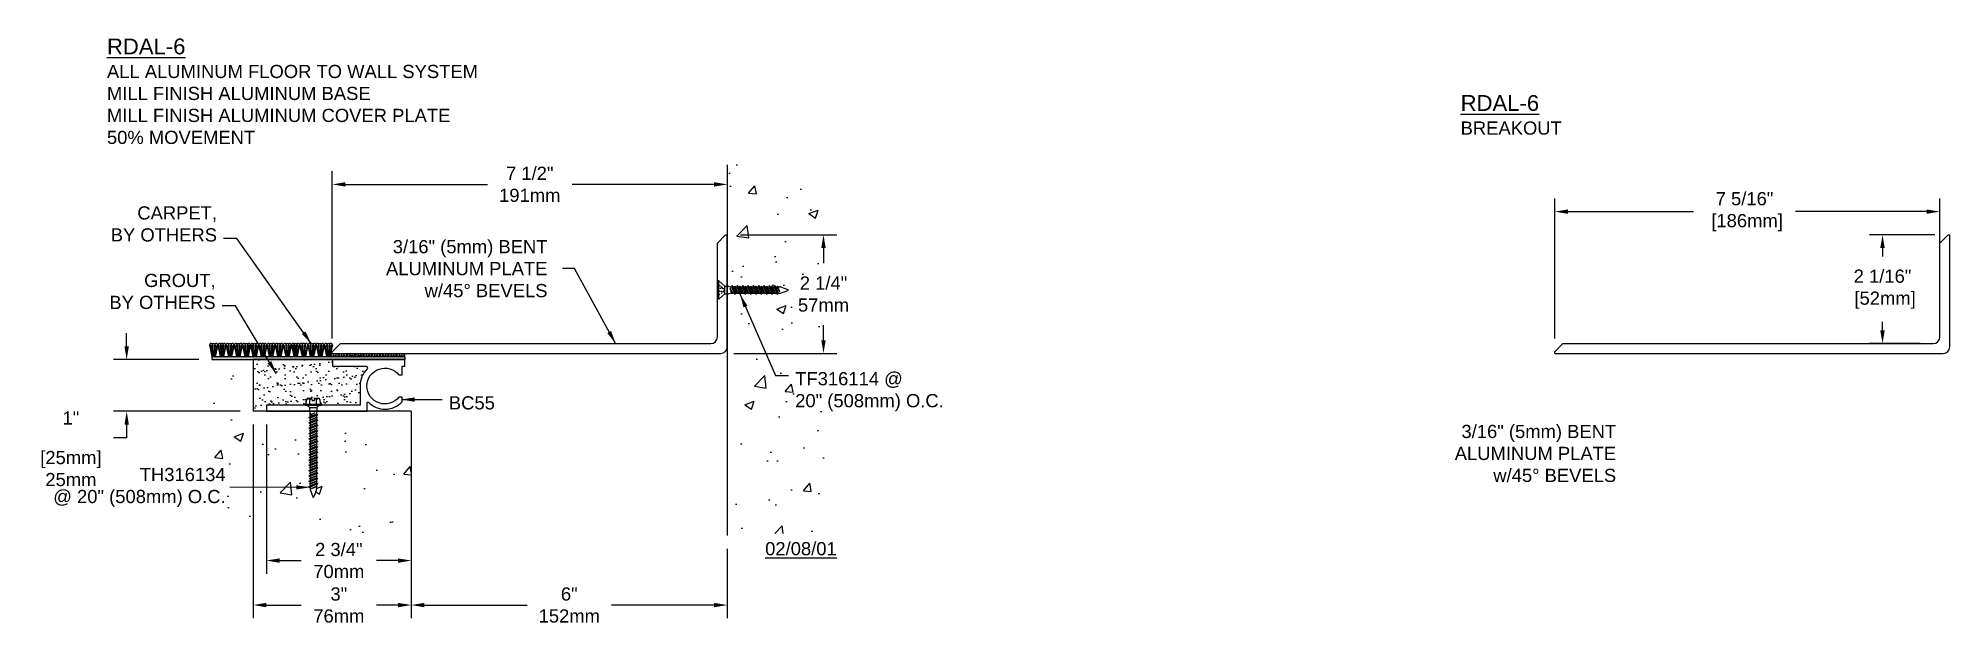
# Model space of a CAD drawing. Header units: inches. Extents: x -6.3 to 30, y 0.4 to 11.6.
import ezdxf

# ---------------------------------------------------------------- set-up
doc = ezdxf.new("R2010")
doc.units = ezdxf.units.IN
doc.header["$MEASUREMENT"] = 0
for name, color, linetype in [('Anchors', 4, 'Continuous'), ('Conditions', 1, 'Continuous'), ('Dimensions', 3, 'Continuous'), ('Metals', 7, 'Continuous'), ('Text', 2, 'Continuous')]:
    doc.layers.add(name, color=color, linetype=linetype)
doc.styles.add('ARIAL', font='arial.ttf')
doc.styles.get("Standard").update_dxf_attribs({"font": 'arial.ttf'})
doc.dimstyles.new('ARIAL', dxfattribs={"dimtxt": 0.25, "dimasz": 0.25, "dimexe": 0.25, "dimexo": 0.25, "dimgap": 0.25, "dimtad": 0, "dimtih": 1, "dimtoh": 1, "dimdec": 4, "dimzin": 0, "dimdsep": 46, "dimlunit": 4, "dimtxsty": 'ARIAL', "dimcen": 0.09, "dimadec": 0, "dimazin": 0, "dimtfac": 1, "dimtdec": 4, "dimtofl": 0, "dimtmove": 0, "dimatfit": 3, "dimfxl": 0, "dimfrac": 2, "dimtolj": 1, "dimtzin": 0, "dimarcsym": 0})
doc.dimstyles.get("Standard").update_dxf_attribs({"dimtxt": 0.125, "dimasz": 0.125, "dimexe": 0.125, "dimexo": 0.125, "dimgap": 0.125, "dimtad": 0, "dimtih": 1, "dimtoh": 1, "dimdec": 4, "dimzin": 0, "dimdsep": 46, "dimlunit": 4, "dimtxsty": 'ARIAL', "dimcen": 0.09, "dimadec": 0, "dimazin": 0, "dimtfac": 1, "dimtdec": 4, "dimtofl": 0, "dimtmove": 0, "dimatfit": 3, "dimfxl": 0, "dimfrac": 2, "dimtolj": 1, "dimtzin": 0, "dimarcsym": 0})

msp = doc.modelspace()

# ---------------------------------------------------------------- texts
at = {"layer": 'Text', "attachment_point": 1, "style": 'ARIAL'}
for s, insert, char_height, width in [('{\\LRDAL-6\\P\\H0.8333x;\\lALL ALUMINUM FLOOR TO WALL SYSTEM \\PMILL FINISH ALUMINUM BASE \\PMILL FINISH ALUMINUM COVER PLATE \\P50% MOVEMENT}', (-4.95, 11.55453), 0.3, 7.25), ('{\\LRDAL-6\\P\\H0.8333x;\\lBREAKOUT}', (20.75036, 10.4816), 0.3, 7.25), ('{\\L02/08/01}', (7.54601, 2.00412), 0.25, 4)]:
    msp.add_mtext(s, dxfattribs=dict(at, insert=insert, char_height=char_height, width=width))
at = {"layer": 'Text', "char_height": 0.25, "style": 'ARIAL'}
for s, insert, attachment_point in [('CARPET,\\PBY OTHERS', (-2.86034, 7.70181), 9), ('3/16" (5mm) BENT\\PALUMINUM PLATE \\Pw/45° BEVELS', (3.41364, 7.73229), 3), ('GROUT,\\PBY OTHERS', (-2.88691, 6.42122), 9), ('TF316114 @\\P20" (508mm) O.C.', (8.11622, 5.22809), 1), ('\\A1;BC55', (1.54173, 4.76962), 1), ('3/16" (5mm) BENT\\PALUMINUM PLATE \\Pw/45° BEVELS', (23.70351, 4.22742), 3), ('TH316134\\P@ 20" (508mm) O.C.', (-2.69694, 3.03914), 6)]:
    msp.add_mtext(s, dxfattribs=dict(at, insert=insert, attachment_point=attachment_point))

# ---------------------------------------------------------------- blocks, each defined once
blk = doc.blocks.new('Bc55')
blk.add_lwpolyline([(1.38, 0.855), (2.013, 0.855, -0.659567), (2.035, 0.804, 0.192706), (1.905, 0.48), (1.905, 0.12), (0.125, 0.12), (0.125, 0), (2.035, 0), (2.035, 0.162, -0.671875), (2.061, 0.172, 0.430668), (2.7, 0.183), (2.7, 0.27), (2.642, 0.27, -2.892356), (2.642, 0.69), (2.7, 0.69), (2.7, 0.855), (2.75, 0.855), (2.75, 0.98), (1.38, 0.98)], format="xyb", close=True)
blk = doc.blocks.new('TF-316114')
for p, q in [((-0.163, 0), (0.163, 0)), ((-0.104, -0.013), (-0.113, 0)), ((-0.176, -0.029), (-0.175, -0.01)), ((-0.176, -0.029), (0.176, -0.029)), ((-0.176, -0.029), (-0.07, -0.141)), ((-0.082, -0.047), (-0.091, -0.032)), ((-0.086, -0.33), (0.086, -0.28)), ((-0.086, -0.33), (-0.062, -0.317)), ((-0.086, -0.33), (-0.062, -0.343)), ((-0.074, -0.28), (0.032, -0.243)), ((-0.074, -0.28), (-0.062, -0.273)), ((-0.074, -0.28), (-0.062, -0.286)), ((-0.074, -0.381), (0.074, -0.33)), ((-0.07, -0.141), (0.07, -0.141)), ((-0.07, -0.141), (-0.07, -0.208)), ((-0.053, -0.09), (-0.069, -0.066)), ((-0.069, -0.218), (-0.063, -0.244)), ((-0.062, -0.273), (0.032, -0.243)), ((0.032, -0.243), (-0.062, -0.286)), ((-0.062, -0.253), (-0.062, -0.273)), ((0.062, -0.267), (-0.062, -0.317)), ((-0.062, -0.286), (-0.062, -0.317)), ((0.062, -0.293), (-0.062, -0.343)), ((-0.062, -0.375), (0.062, -0.324)), ((0.062, -0.337), (-0.062, -0.387)), ((-0.062, -0.343), (-0.062, -0.375)), ((-0.031, -0.125), (-0.044, -0.104)), ((-0.031, -0.005), (-0.031, 0)), ((-0.03, -0.026), (-0.03, -0.019)), ((-0.028, -0.051), (-0.029, -0.032)), ((-0.026, -0.091), (-0.028, -0.065)), ((-0.024, -0.126), (-0.025, -0.11)), ((-0.024, -0.135), (-0.011, -0.135)), ((-0.002, -0.135), (0.018, -0.135)), ((0.037, -0.115), (0.024, -0.135)), ((0.024, -0.135), (0.025, -0.125)), ((0.025, -0.11), (0.026, -0.09)), ((0.027, -0.07), (0.029, -0.048)), ((0.03, -0.026), (0.031, -0.008)), ((0.066, -0.071), (0.049, -0.098)), ((0.062, -0.253), (0.062, -0.267)), ((0.086, -0.28), (0.062, -0.267)), ((0.086, -0.28), (0.062, -0.293)), ((0.062, -0.293), (0.062, -0.324)), ((0.074, -0.33), (0.062, -0.324)), ((0.074, -0.33), (0.062, -0.337)), ((0.062, -0.337), (0.062, -0.368)), ((0.069, -0.218), (0.063, -0.244)), ((0.07, -0.141), (0.176, -0.029)), ((0.07, -0.141), (0.07, -0.208)), ((0.09, -0.035), (0.075, -0.058)), ((0.11, -0.005), (0.098, -0.022)), ((0.176, -0.029), (0.175, -0.01)), ((-0.086, -0.432), (0.086, -0.381)), ((-0.086, -0.432), (-0.062, -0.419)), ((-0.086, -0.432), (-0.062, -0.445)), ((-0.086, -0.534), (0.086, -0.483)), ((-0.086, -0.534), (-0.062, -0.521)), ((-0.086, -0.534), (-0.062, -0.546)), ((-0.086, -0.635), (0.086, -0.584)), ((-0.086, -0.635), (-0.062, -0.622)), ((-0.086, -0.635), (-0.062, -0.648)), ((-0.086, -0.737), (0.086, -0.686)), ((-0.086, -0.737), (-0.062, -0.724)), ((-0.074, -0.381), (-0.062, -0.375)), ((-0.074, -0.381), (-0.062, -0.387)), ((-0.074, -0.483), (0.074, -0.432)), ((-0.074, -0.483), (-0.062, -0.477)), ((-0.074, -0.483), (-0.062, -0.489)), ((-0.074, -0.584), (0.074, -0.534)), ((-0.074, -0.584), (-0.062, -0.578)), ((-0.074, -0.584), (-0.062, -0.59)), ((-0.074, -0.686), (0.074, -0.635)), ((-0.074, -0.686), (-0.062, -0.68)), ((-0.074, -0.686), (-0.062, -0.692)), ((0.062, -0.368), (-0.062, -0.419)), ((-0.062, -0.387), (-0.062, -0.419)), ((0.062, -0.394), (-0.062, -0.445)), ((-0.062, -0.477), (0.062, -0.426)), ((0.062, -0.438), (-0.062, -0.489)), ((-0.062, -0.445), (-0.062, -0.477)), ((0.062, -0.47), (-0.062, -0.521)), ((-0.062, -0.489), (-0.062, -0.521)), ((0.062, -0.496), (-0.062, -0.546)), ((-0.062, -0.578), (0.062, -0.527)), ((0.062, -0.54), (-0.062, -0.59)), ((-0.062, -0.546), (-0.062, -0.578)), ((0.062, -0.571), (-0.062, -0.622)), ((-0.062, -0.59), (-0.062, -0.622)), ((0.062, -0.597), (-0.062, -0.648)), ((-0.062, -0.68), (0.062, -0.629)), ((0.062, -0.641), (-0.062, -0.692)), ((-0.062, -0.648), (-0.062, -0.68)), ((0.062, -0.673), (-0.062, -0.724)), ((-0.062, -0.692), (-0.062, -0.724)), ((0.062, -0.699), (-0.062, -0.75)), ((0.086, -0.381), (0.062, -0.368)), ((0.086, -0.381), (0.062, -0.394)), ((0.062, -0.394), (0.062, -0.426)), ((0.074, -0.432), (0.062, -0.426)), ((0.074, -0.432), (0.062, -0.438)), ((0.062, -0.438), (0.062, -0.47)), ((0.086, -0.483), (0.062, -0.47)), ((0.086, -0.483), (0.062, -0.496)), ((0.062, -0.496), (0.062, -0.527)), ((0.074, -0.534), (0.062, -0.527)), ((0.074, -0.534), (0.062, -0.54)), ((0.062, -0.54), (0.062, -0.571)), ((0.086, -0.584), (0.062, -0.571)), ((0.086, -0.584), (0.062, -0.597)), ((0.062, -0.597), (0.062, -0.629)), ((0.074, -0.635), (0.062, -0.629)), ((0.074, -0.635), (0.062, -0.641)), ((0.062, -0.641), (0.062, -0.673)), ((0.086, -0.686), (0.062, -0.673)), ((0.086, -0.686), (0.062, -0.699)), ((0.062, -0.699), (0.062, -0.73)), ((-0.086, -0.737), (-0.062, -0.75)), ((-0.086, -0.838), (0.086, -0.787)), ((-0.086, -0.838), (-0.062, -0.825)), ((-0.086, -0.838), (-0.062, -0.851)), ((-0.086, -0.94), (0.086, -0.889)), ((-0.086, -0.94), (-0.062, -0.927)), ((-0.086, -0.94), (-0.062, -0.953)), ((-0.086, -1.041), (0.086, -0.991)), ((-0.086, -1.041), (-0.062, -1.028)), ((-0.086, -1.041), (-0.062, -1.054)), ((-0.074, -0.787), (0.074, -0.737)), ((-0.074, -0.787), (-0.062, -0.781)), ((-0.074, -0.787), (-0.062, -0.794)), ((-0.074, -0.889), (0.074, -0.838)), ((-0.074, -0.889), (-0.062, -0.883)), ((-0.074, -0.889), (-0.062, -0.895)), ((-0.074, -0.991), (0.074, -0.94)), ((-0.074, -0.991), (-0.062, -0.984)), ((-0.074, -0.991), (-0.062, -0.997)), ((-0.074, -1.092), (0.074, -1.041)), ((-0.074, -1.092), (-0.062, -1.086)), ((-0.062, -0.781), (0.062, -0.73)), ((0.062, -0.743), (-0.062, -0.794)), ((-0.062, -0.75), (-0.062, -0.781)), ((0.062, -0.774), (-0.062, -0.825)), ((-0.062, -0.794), (-0.062, -0.825)), ((0.062, -0.8), (-0.062, -0.851)), ((-0.062, -0.883), (0.062, -0.832)), ((0.062, -0.844), (-0.062, -0.895)), ((-0.062, -0.851), (-0.062, -0.883)), ((0.062, -0.876), (-0.062, -0.927)), ((-0.062, -0.895), (-0.062, -0.927)), ((0.062, -0.902), (-0.062, -0.953)), ((-0.062, -0.984), (0.062, -0.934)), ((0.062, -0.946), (-0.062, -0.997)), ((-0.062, -0.953), (-0.062, -0.984)), ((0.062, -0.978), (-0.062, -1.028)), ((-0.062, -0.997), (-0.062, -1.028)), ((0.062, -1.003), (-0.062, -1.054)), ((-0.062, -1.086), (0.062, -1.035)), ((0.062, -1.047), (-0.062, -1.098)), ((-0.062, -1.054), (-0.062, -1.086)), ((0.062, -1.079), (-0.062, -1.13)), ((0.074, -0.737), (0.062, -0.73)), ((0.074, -0.737), (0.062, -0.743)), ((0.062, -0.743), (0.062, -0.774)), ((0.086, -0.787), (0.062, -0.774)), ((0.086, -0.787), (0.062, -0.8)), ((0.062, -0.8), (0.062, -0.832)), ((0.074, -0.838), (0.062, -0.832)), ((0.074, -0.838), (0.062, -0.844)), ((0.062, -0.844), (0.062, -0.876)), ((0.086, -0.889), (0.062, -0.876)), ((0.086, -0.889), (0.062, -0.902)), ((0.062, -0.902), (0.062, -0.934)), ((0.074, -0.94), (0.062, -0.934)), ((0.074, -0.94), (0.062, -0.946)), ((0.062, -0.946), (0.062, -0.978)), ((0.086, -0.991), (0.062, -0.978)), ((0.086, -0.991), (0.062, -1.003)), ((0.062, -1.003), (0.062, -1.035)), ((0.074, -1.041), (0.062, -1.035)), ((0.074, -1.041), (0.062, -1.047)), ((0.062, -1.047), (0.062, -1.079)), ((0.086, -1.092), (0.062, -1.079)), ((-0.086, -1.143), (0.086, -1.092)), ((-0.086, -1.143), (-0.062, -1.13)), ((-0.086, -1.143), (-0.062, -1.156)), ((-0.074, -1.092), (-0.062, -1.098)), ((-0.062, -1.098), (-0.062, -1.13)), ((0.062, -1.105), (-0.062, -1.156)), ((-0.062, -1.156), (-0.062, -1.182)), ((-0.06, -1.197), (-0.01, -1.34)), ((-0.034, -1.18), (0.062, -1.137)), ((-0.034, -1.18), (0.074, -1.143)), ((0.062, -1.149), (-0.034, -1.18)), ((0.06, -1.197), (0.01, -1.34)), ((0.086, -1.092), (0.062, -1.105)), ((0.062, -1.105), (0.062, -1.137)), ((0.074, -1.143), (0.062, -1.137)), ((0.074, -1.143), (0.062, -1.149)), ((0.062, -1.149), (0.062, -1.182))]:
    blk.add_line(p, q)
for centre, radius, start, end in [((-0.163, -0.011), 0.0112, 90, 175), ((-0.023, -0.208), 0.0465, 180, 191.9357), ((-0.109, -0.253), 0.0465, 0, 11.9357), ((0.109, -0.253), 0.0465, 168.0643, 180), ((0.023, -0.208), 0.0465, 348.0643, 0), ((0.163, -0.011), 0.0112, 5, 90), ((-0.016, -1.182), 0.0465, 180, 199.3058), ((0, -1.335), 0.0106, 204.1001, 335.8999), ((0.016, -1.182), 0.0465, 340.6942, 0)]:
    blk.add_arc(centre, radius, start, end)
blk = doc.blocks.new('TF316114')
blk.add_blockref('TF-316114', (0, 0))
blk = doc.blocks.new('*D4')
at = {"layer": 'Defpoints', "color": 0}
for p in [(6.827, 9.157), (-0.673, 8.788), (-0.673, 5.613)]:
    blk.add_point(p, dxfattribs=at)
at = {"layer": 'Dimensions', "color": 0, "lineweight": -2}
for p, q in [((-0.673, 5.863), (-0.673, 9.038)), ((-0.423, 8.788), (2.275, 8.788)), ((6.577, 8.788), (3.879, 8.788)), ((6.827, 8.907), (6.827, 8.538))]:
    blk.add_line(p, q, dxfattribs=at)
at = {"layer": 'Dimensions', "color": 0}
for points in [[(-0.423, 8.829), (-0.423, 8.746), (-0.673, 8.788)], [(6.577, 8.829), (6.577, 8.746), (6.827, 8.788)]]:
    blk.add_solid(points, dxfattribs=at)
at = {"layer": 'Dimensions', "color": 0, "insert": (3.077, 8.788), "char_height": 0.25, "attachment_point": 5, "style": 'ARIAL'}
blk.add_mtext('\\A1;7 1/2"\\P191mm', dxfattribs=at)
blk = doc.blocks.new('TH-316134')
for p, q in [((-0.157, 0.019), (0.157, 0.019)), ((-0.157, 0), (-0.157, 0.019)), ((-0.157, 0), (0.157, 0)), ((-0.135, 0.029), (-0.129, 0.1)), ((-0.115, 0), (-0.07, -0.045)), ((-0.097, 0.127), (-0.027, 0.127)), ((-0.065, 0.019), (-0.065, 0.1)), ((-0.023, 0.083), (-0.027, 0.127)), ((-0.023, 0.083), (0.023, 0.083)), ((0.023, 0.083), (0.027, 0.127)), ((0.027, 0.127), (0.097, 0.127)), ((0.064, 0.019), (0.064, 0.1)), ((0.115, 0), (0.07, -0.045)), ((0.135, 0.029), (0.129, 0.1)), ((0.157, 0.019), (0.157, 0)), ((-0.086, -0.234), (0.086, -0.184)), ((-0.086, -0.234), (-0.062, -0.221)), ((-0.086, -0.234), (-0.062, -0.247)), ((-0.086, -0.336), (0.086, -0.285)), ((-0.086, -0.336), (-0.062, -0.323)), ((-0.086, -0.336), (-0.062, -0.349)), ((-0.074, -0.184), (0.032, -0.147)), ((-0.074, -0.184), (-0.062, -0.177)), ((-0.074, -0.184), (-0.062, -0.19)), ((-0.074, -0.285), (0.074, -0.234)), ((-0.074, -0.285), (-0.062, -0.279)), ((-0.074, -0.285), (-0.062, -0.291)), ((-0.074, -0.387), (0.074, -0.336)), ((-0.07, -0.045), (0.07, -0.045)), ((-0.07, -0.045), (-0.07, -0.112)), ((-0.069, -0.122), (-0.063, -0.148)), ((0.032, -0.147), (-0.062, -0.19)), ((-0.062, -0.177), (0.032, -0.147)), ((-0.062, -0.157), (-0.062, -0.177)), ((0.062, -0.171), (-0.062, -0.221)), ((-0.062, -0.19), (-0.062, -0.221)), ((0.062, -0.197), (-0.062, -0.247)), ((-0.062, -0.279), (0.062, -0.228)), ((0.062, -0.241), (-0.062, -0.291)), ((-0.062, -0.247), (-0.062, -0.279)), ((0.062, -0.272), (-0.062, -0.323)), ((-0.062, -0.291), (-0.062, -0.323)), ((0.062, -0.298), (-0.062, -0.349)), ((-0.062, -0.381), (0.062, -0.33)), ((0.062, -0.342), (-0.062, -0.393)), ((-0.062, -0.349), (-0.062, -0.381)), ((0.062, -0.157), (0.062, -0.171)), ((0.086, -0.184), (0.062, -0.171)), ((0.086, -0.184), (0.062, -0.197)), ((0.062, -0.197), (0.062, -0.228)), ((0.074, -0.234), (0.062, -0.228)), ((0.074, -0.234), (0.062, -0.241)), ((0.062, -0.241), (0.062, -0.272)), ((0.086, -0.285), (0.062, -0.272)), ((0.086, -0.285), (0.062, -0.298)), ((0.062, -0.298), (0.062, -0.33)), ((0.074, -0.336), (0.062, -0.33)), ((0.074, -0.336), (0.062, -0.342)), ((0.062, -0.342), (0.062, -0.374)), ((0.069, -0.122), (0.063, -0.148)), ((0.07, -0.045), (0.07, -0.112)), ((-0.086, -0.437), (0.086, -0.387)), ((-0.086, -0.437), (-0.062, -0.425)), ((-0.086, -0.437), (-0.062, -0.45)), ((-0.086, -0.539), (0.086, -0.488)), ((-0.086, -0.539), (-0.062, -0.526)), ((-0.086, -0.539), (-0.062, -0.552)), ((-0.086, -0.641), (0.086, -0.59)), ((-0.086, -0.641), (-0.062, -0.628)), ((-0.086, -0.641), (-0.062, -0.654)), ((-0.086, -0.742), (0.086, -0.691)), ((-0.074, -0.387), (-0.062, -0.381)), ((-0.074, -0.387), (-0.062, -0.393)), ((-0.074, -0.488), (0.074, -0.437)), ((-0.074, -0.488), (-0.062, -0.482)), ((-0.074, -0.488), (-0.062, -0.494)), ((-0.074, -0.59), (0.074, -0.539)), ((-0.074, -0.59), (-0.062, -0.584)), ((-0.074, -0.59), (-0.062, -0.596)), ((-0.074, -0.691), (0.074, -0.641)), ((-0.074, -0.691), (-0.062, -0.685)), ((-0.074, -0.691), (-0.062, -0.698)), ((0.062, -0.374), (-0.062, -0.425)), ((-0.062, -0.393), (-0.062, -0.425)), ((0.062, -0.4), (-0.062, -0.45)), ((-0.062, -0.482), (0.062, -0.431)), ((0.062, -0.444), (-0.062, -0.494)), ((-0.062, -0.45), (-0.062, -0.482)), ((0.062, -0.475), (-0.062, -0.526)), ((-0.062, -0.494), (-0.062, -0.526)), ((0.062, -0.501), (-0.062, -0.552)), ((-0.062, -0.584), (0.062, -0.533)), ((0.062, -0.545), (-0.062, -0.596)), ((-0.062, -0.552), (-0.062, -0.584)), ((0.062, -0.577), (-0.062, -0.628)), ((-0.062, -0.596), (-0.062, -0.628)), ((0.062, -0.603), (-0.062, -0.654)), ((-0.062, -0.685), (0.062, -0.634)), ((0.062, -0.647), (-0.062, -0.698)), ((-0.062, -0.654), (-0.062, -0.685)), ((0.062, -0.678), (-0.062, -0.729)), ((-0.062, -0.698), (-0.062, -0.729)), ((0.062, -0.704), (-0.062, -0.755)), ((0.086, -0.387), (0.062, -0.374)), ((0.086, -0.387), (0.062, -0.4)), ((0.062, -0.4), (0.062, -0.431)), ((0.074, -0.437), (0.062, -0.431)), ((0.074, -0.437), (0.062, -0.444)), ((0.062, -0.444), (0.062, -0.475)), ((0.086, -0.488), (0.062, -0.475)), ((0.086, -0.488), (0.062, -0.501)), ((0.062, -0.501), (0.062, -0.533)), ((0.074, -0.539), (0.062, -0.533)), ((0.074, -0.539), (0.062, -0.545)), ((0.062, -0.545), (0.062, -0.577)), ((0.086, -0.59), (0.062, -0.577)), ((0.086, -0.59), (0.062, -0.603)), ((0.062, -0.603), (0.062, -0.634)), ((0.074, -0.641), (0.062, -0.634)), ((0.074, -0.641), (0.062, -0.647)), ((0.062, -0.647), (0.062, -0.678)), ((0.086, -0.691), (0.062, -0.678)), ((0.086, -0.691), (0.062, -0.704)), ((0.062, -0.704), (0.062, -0.736)), ((-0.086, -0.742), (-0.062, -0.729)), ((-0.086, -0.742), (-0.062, -0.755)), ((-0.086, -0.844), (0.086, -0.793)), ((-0.086, -0.844), (-0.062, -0.831)), ((-0.086, -0.844), (-0.062, -0.857)), ((-0.086, -0.945), (0.086, -0.895)), ((-0.086, -0.945), (-0.062, -0.932)), ((-0.086, -0.945), (-0.062, -0.958)), ((-0.086, -1.047), (0.086, -0.996)), ((-0.086, -1.047), (-0.062, -1.034)), ((-0.086, -1.047), (-0.062, -1.06)), ((-0.074, -0.793), (0.074, -0.742)), ((-0.074, -0.793), (-0.062, -0.787)), ((-0.074, -0.793), (-0.062, -0.799)), ((-0.074, -0.895), (0.074, -0.844)), ((-0.074, -0.895), (-0.062, -0.888)), ((-0.074, -0.895), (-0.062, -0.901)), ((-0.074, -0.996), (0.074, -0.945)), ((-0.074, -0.996), (-0.062, -0.99)), ((-0.074, -0.996), (-0.062, -1.002)), ((-0.074, -1.09), (0.074, -1.039)), ((-0.074, -1.09), (-0.062, -1.084)), ((-0.062, -0.787), (0.062, -0.736)), ((0.062, -0.748), (-0.062, -0.799)), ((-0.062, -0.755), (-0.062, -0.787)), ((0.062, -0.78), (-0.062, -0.831)), ((-0.062, -0.799), (-0.062, -0.831)), ((0.062, -0.806), (-0.062, -0.857)), ((-0.062, -0.888), (0.062, -0.838)), ((0.062, -0.85), (-0.062, -0.901)), ((-0.062, -0.857), (-0.062, -0.888)), ((0.062, -0.882), (-0.062, -0.932)), ((-0.062, -0.901), (-0.062, -0.932)), ((0.062, -0.907), (-0.062, -0.958)), ((-0.062, -0.99), (0.062, -0.939)), ((0.062, -0.951), (-0.062, -1.002)), ((-0.062, -0.958), (-0.062, -0.99)), ((0.062, -0.983), (-0.062, -1.034)), ((-0.062, -1.002), (-0.062, -1.034)), ((0.062, -1.009), (-0.062, -1.06)), ((-0.062, -1.084), (0.062, -1.033)), ((0.062, -1.045), (-0.062, -1.096)), ((-0.062, -1.052), (-0.062, -1.084)), ((0.062, -1.077), (-0.062, -1.128)), ((0.074, -0.742), (0.062, -0.736)), ((0.074, -0.742), (0.062, -0.748)), ((0.062, -0.748), (0.062, -0.78)), ((0.086, -0.793), (0.062, -0.78)), ((0.086, -0.793), (0.062, -0.806)), ((0.062, -0.806), (0.062, -0.838)), ((0.074, -0.844), (0.062, -0.838)), ((0.074, -0.844), (0.062, -0.85)), ((0.062, -0.85), (0.062, -0.882)), ((0.086, -0.895), (0.062, -0.882)), ((0.086, -0.895), (0.062, -0.907)), ((0.062, -0.907), (0.062, -0.939)), ((0.074, -0.945), (0.062, -0.939)), ((0.074, -0.945), (0.062, -0.951)), ((0.062, -0.951), (0.062, -0.983)), ((0.086, -0.996), (0.062, -0.983)), ((0.086, -0.996), (0.062, -1.009)), ((0.062, -1.001), (0.062, -1.033)), ((0.074, -1.039), (0.062, -1.033)), ((0.074, -1.039), (0.062, -1.045)), ((0.062, -1.045), (0.062, -1.077)), ((0.086, -1.09), (0.062, -1.077)), ((-0.086, -1.141), (0.086, -1.09)), ((-0.086, -1.141), (-0.062, -1.128)), ((-0.086, -1.141), (-0.062, -1.154)), ((-0.086, -1.242), (0.086, -1.191)), ((-0.086, -1.242), (-0.062, -1.229)), ((-0.086, -1.242), (-0.062, -1.255)), ((-0.086, -1.344), (0.086, -1.293)), ((-0.086, -1.344), (-0.062, -1.331)), ((-0.086, -1.344), (-0.062, -1.357)), ((-0.086, -1.445), (0.086, -1.395)), ((-0.086, -1.445), (-0.062, -1.432)), ((-0.086, -1.445), (-0.062, -1.458)), ((-0.074, -1.09), (-0.062, -1.096)), ((-0.074, -1.191), (0.074, -1.141)), ((-0.074, -1.191), (-0.062, -1.185)), ((-0.074, -1.191), (-0.062, -1.198)), ((-0.074, -1.293), (0.074, -1.242)), ((-0.074, -1.293), (-0.062, -1.287)), ((-0.074, -1.293), (-0.062, -1.299)), ((-0.074, -1.395), (0.074, -1.344)), ((-0.074, -1.395), (-0.062, -1.388)), ((-0.074, -1.395), (-0.062, -1.401)), ((-0.074, -1.496), (0.074, -1.445)), ((-0.062, -1.096), (-0.062, -1.128)), ((0.062, -1.103), (-0.062, -1.154)), ((-0.062, -1.185), (0.062, -1.134)), ((0.062, -1.147), (-0.062, -1.198)), ((-0.062, -1.154), (-0.062, -1.185)), ((0.062, -1.178), (-0.062, -1.229)), ((-0.062, -1.198), (-0.062, -1.229)), ((0.062, -1.204), (-0.062, -1.255)), ((-0.062, -1.287), (0.062, -1.236)), ((0.062, -1.248), (-0.062, -1.299)), ((-0.062, -1.255), (-0.062, -1.287)), ((0.062, -1.28), (-0.062, -1.331)), ((-0.062, -1.299), (-0.062, -1.331)), ((0.062, -1.306), (-0.062, -1.357)), ((-0.062, -1.388), (0.062, -1.338)), ((0.062, -1.35), (-0.062, -1.401)), ((-0.062, -1.357), (-0.062, -1.388)), ((0.062, -1.382), (-0.062, -1.432)), ((-0.062, -1.401), (-0.062, -1.432)), ((0.062, -1.407), (-0.062, -1.458)), ((-0.062, -1.49), (0.062, -1.439)), ((0.062, -1.451), (-0.062, -1.502)), ((0.086, -1.09), (0.062, -1.103)), ((0.062, -1.103), (0.062, -1.134)), ((0.074, -1.141), (0.062, -1.134)), ((0.074, -1.141), (0.062, -1.147)), ((0.062, -1.147), (0.062, -1.178)), ((0.086, -1.191), (0.062, -1.178)), ((0.086, -1.191), (0.062, -1.204)), ((0.062, -1.204), (0.062, -1.236)), ((0.074, -1.242), (0.062, -1.236)), ((0.074, -1.242), (0.062, -1.248)), ((0.062, -1.248), (0.062, -1.28)), ((0.086, -1.293), (0.062, -1.28)), ((0.086, -1.293), (0.062, -1.306)), ((0.062, -1.306), (0.062, -1.338)), ((0.074, -1.344), (0.062, -1.338)), ((0.074, -1.344), (0.062, -1.35)), ((0.062, -1.35), (0.062, -1.382)), ((0.086, -1.395), (0.062, -1.382)), ((0.086, -1.395), (0.062, -1.407)), ((0.062, -1.407), (0.062, -1.439)), ((0.074, -1.445), (0.062, -1.439)), ((0.074, -1.445), (0.062, -1.451)), ((0.062, -1.451), (0.062, -1.483)), ((-0.086, -1.547), (0.086, -1.496)), ((-0.086, -1.547), (-0.062, -1.534)), ((-0.086, -1.547), (-0.062, -1.56)), ((-0.074, -1.496), (-0.062, -1.49)), ((-0.074, -1.496), (-0.062, -1.502)), ((-0.062, -1.458), (-0.062, -1.49)), ((0.062, -1.483), (-0.062, -1.534)), ((-0.062, -1.502), (-0.062, -1.534)), ((0.062, -1.509), (-0.062, -1.56)), ((-0.062, -1.56), (-0.062, -1.586)), ((-0.06, -1.601), (-0.01, -1.744)), ((-0.034, -1.584), (0.062, -1.541)), ((-0.034, -1.584), (0.074, -1.547)), ((0.062, -1.553), (-0.034, -1.584)), ((0.06, -1.601), (0.01, -1.744)), ((0.086, -1.496), (0.062, -1.483)), ((0.086, -1.496), (0.062, -1.509)), ((0.062, -1.509), (0.062, -1.541)), ((0.074, -1.547), (0.062, -1.541)), ((0.074, -1.547), (0.062, -1.553)), ((0.062, -1.553), (0.062, -1.586))]:
    blk.add_line(p, q)
for centre, radius, start, end in [((-0.146, 0.03), 0.0112, 270, 355), ((-0.097, 0.095), 0.0327, 9.285, 170.715), ((0, 0.038), 0.0896, 107.4215, 136.0407), ((0, 0.038), 0.0896, 43.9593, 72.5785), ((0.097, 0.095), 0.0327, 9.285, 170.715), ((0.146, 0.03), 0.0112, 185, 270), ((-0.023, -0.112), 0.0465, 180, 191.9357), ((-0.109, -0.157), 0.0465, 0, 11.9357), ((0.109, -0.157), 0.0465, 168.0643, 180), ((0.023, -0.112), 0.0465, 348.0643, 0), ((-0.016, -1.586), 0.0465, 180, 199.3058), ((0, -1.739), 0.0106, 204.1001, 335.8999), ((0.016, -1.586), 0.0465, 340.6942, 0)]:
    blk.add_arc(centre, radius, start, end)
blk = doc.blocks.new('TH316134')
blk.add_blockref('TH-316134', (0, 0))
blk = doc.blocks.new('*D7')
at = {"layer": 'Defpoints', "color": 0}
for p in [(-1.923, 4.484), (0.827, 3.305), (-1.923, 1.654)]:
    blk.add_point(p, dxfattribs=at)
at = {"layer": 'Dimensions', "color": 0, "lineweight": -2}
for p, q in [((-1.923, 4.234), (-1.923, 1.404)), ((0.827, 3.055), (0.827, 1.404)), ((-1.673, 1.654), (-1.264, 1.654)), ((0.577, 1.654), (0.168, 1.654))]:
    blk.add_line(p, q, dxfattribs=at)
at = {"layer": 'Dimensions', "color": 0}
for points in [[(-1.673, 1.695), (-1.673, 1.612), (-1.923, 1.654)], [(0.577, 1.695), (0.577, 1.612), (0.827, 1.654)]]:
    blk.add_solid(points, dxfattribs=at)
at = {"layer": 'Dimensions', "color": 0, "insert": (-0.548, 1.654), "char_height": 0.25, "attachment_point": 5, "style": 'ARIAL'}
blk.add_mtext('\\A1;2 3/4"\\P70mm', dxfattribs=at)
blk = doc.blocks.new('*D8')
at = {"layer": 'Defpoints', "color": 0}
for p in [(0.827, 2.126), (6.827, 2.126), (6.827, 0.81)]:
    blk.add_point(p, dxfattribs=at)
at = {"layer": 'Dimensions', "color": 0, "lineweight": -2}
for p, q in [((0.827, 1.876), (0.827, 0.56)), ((6.827, 1.876), (6.827, 0.56)), ((1.077, 0.81), (3.025, 0.81)), ((6.577, 0.81), (4.629, 0.81))]:
    blk.add_line(p, q, dxfattribs=at)
at = {"layer": 'Dimensions', "color": 0}
for points in [[(1.077, 0.851), (1.077, 0.768), (0.827, 0.81)], [(6.577, 0.851), (6.577, 0.768), (6.827, 0.81)]]:
    blk.add_solid(points, dxfattribs=at)
at = {"layer": 'Dimensions', "color": 0, "insert": (3.827, 0.81), "char_height": 0.25, "attachment_point": 5, "style": 'ARIAL'}
blk.add_mtext('\\A1;6"\\P152mm', dxfattribs=at)
blk = doc.blocks.new('*D9')
at = {"layer": 'Defpoints', "color": 0}
for p in [(-2.173, 4.484), (0.827, 2.126), (-2.173, 0.81)]:
    blk.add_point(p, dxfattribs=at)
at = {"layer": 'Dimensions', "color": 0, "lineweight": -2}
for p, q in [((-2.173, 4.234), (-2.173, 0.56)), ((0.827, 1.876), (0.827, 0.56)), ((-1.923, 0.81), (-1.264, 0.81)), ((0.577, 0.81), (0.168, 0.81))]:
    blk.add_line(p, q, dxfattribs=at)
at = {"layer": 'Dimensions', "color": 0}
for points in [[(-1.923, 0.851), (-1.923, 0.768), (-2.173, 0.81)], [(0.577, 0.851), (0.577, 0.768), (0.827, 0.81)]]:
    blk.add_solid(points, dxfattribs=at)
at = {"layer": 'Dimensions', "color": 0, "insert": (-0.548, 0.81), "char_height": 0.25, "attachment_point": 5, "style": 'ARIAL'}
blk.add_mtext('\\A1;3"\\P76mm', dxfattribs=at)
blk = doc.blocks.new('*D10')
at = {"layer": 'Defpoints', "color": 0}
for p in [(6.827, 7.832), (6.702, 5.582), (8.654, 5.582)]:
    blk.add_point(p, dxfattribs=at)
at = {"layer": 'Dimensions', "color": 0, "lineweight": -2}
for p, q in [((7.077, 7.832), (8.904, 7.832)), ((8.654, 7.582), (8.654, 7.294)), ((8.654, 5.832), (8.654, 6.119)), ((6.952, 5.582), (8.904, 5.582))]:
    blk.add_line(p, q, dxfattribs=at)
at = {"layer": 'Dimensions', "color": 0}
for points in [[(8.612, 7.582), (8.695, 7.582), (8.654, 7.832)], [(8.612, 5.832), (8.695, 5.832), (8.654, 5.582)]]:
    blk.add_solid(points, dxfattribs=at)
at = {"layer": 'Dimensions', "color": 0, "insert": (8.654, 6.707), "char_height": 0.25, "attachment_point": 5, "style": 'ARIAL'}
blk.add_mtext('\\A1;2 1/4"\\P57mm', dxfattribs=at)
blk = doc.blocks.new('carpet-teeth2')
for points in [[(1.048, 1.253), (1.095, 1.033)], [(1.064, 1.255), (1.095, 1.033)], [(1.093, 1.158), (1.11, 1.033)], [(1.111, 1.033), (1.111, 1.253)], [(1.126, 1.033), (1.126, 1.158)], [(1.141, 1.033), (1.141, 1.253)], [(1.157, 1.253), (1.141, 1.033)], [(1.16, 1.158), (1.143, 1.038)], [(1.189, 1.255), (1.157, 1.033)], [(1.204, 1.253), (1.157, 1.033)], [(1.204, 1.253), (1.251, 1.033)], [(1.219, 1.255), (1.25, 1.033)], [(1.248, 1.158), (1.266, 1.033)], [(1.251, 1.253), (1.266, 1.033)], [(1.266, 1.033), (1.266, 1.253)], [(1.282, 1.033), (1.282, 1.158)], [(1.297, 1.033), (1.297, 1.253)], [(1.312, 1.253), (1.297, 1.033)], [(1.315, 1.158), (1.297, 1.033)], [(1.344, 1.255), (1.313, 1.033)], [(1.359, 1.253), (1.313, 1.033)], [(1.359, 1.253), (1.406, 1.033)], [(1.374, 1.255), (1.406, 1.033)], [(1.403, 1.158), (1.421, 1.033)], [(1.406, 1.253), (1.422, 1.033)], [(1.422, 1.033), (1.422, 1.253)], [(1.437, 1.033), (1.437, 1.158)], [(1.468, 1.253), (1.452, 1.033)], [(1.452, 1.033), (1.452, 1.253)], [(1.471, 1.158), (1.453, 1.038)], [(1.5, 1.255), (1.468, 1.036)], [(1.515, 1.253), (1.468, 1.036)], [(1.515, 1.253), (1.561, 1.033)], [(1.53, 1.255), (1.561, 1.036)], [(1.559, 1.158), (1.577, 1.033)], [(1.562, 1.253), (1.577, 1.033)], [(1.577, 1.033), (1.577, 1.253)], [(1.592, 1.033), (1.592, 1.158)], [(1.623, 1.253), (1.608, 1.033)], [(1.608, 1.033), (1.608, 1.253)], [(1.626, 1.158), (1.608, 1.033)], [(1.67, 1.253), (1.623, 1.033)], [(1.655, 1.255), (1.624, 1.036)], [(1.67, 1.253), (1.717, 1.033)], [(1.685, 1.255), (1.717, 1.033)], [(1.714, 1.158), (1.732, 1.033)], [(1.717, 1.253), (1.733, 1.033)], [(1.733, 1.033), (1.733, 1.253)], [(1.748, 1.033), (1.748, 1.158)], [(1.779, 1.253), (1.763, 1.033)], [(1.763, 1.033), (1.763, 1.253)], [(1.781, 1.158), (1.764, 1.033)], [(1.81, 1.255), (1.779, 1.036)], [(1.825, 1.253), (1.779, 1.033)], [(1.095, 1.033), (1.779, 1.033)]]:
    blk.add_lwpolyline(points)
blk.add_lwpolyline([(1.095, 1.253), (1.111, 1.033)], close=True)
for centre, radius, start, end in [((1.08, 1.253), 0.0312, 41.211, 180), ((1.126, 1.253), 0.0308, 0, 180), ((1.173, 1.253), 0.0312, 0, 138.789), ((1.235, 1.253), 0.0312, 41.211, 180), ((1.282, 1.253), 0.0307, 355.9223, 184.0777), ((1.328, 1.253), 0.0312, 0, 138.789), ((1.391, 1.253), 0.0312, 41.211, 180), ((1.437, 1.253), 0.0308, 0, 180), ((1.483, 1.253), 0.0312, 0, 138.789), ((1.546, 1.253), 0.0312, 41.211, 180), ((1.592, 1.253), 0.0308, 0, 180), ((1.639, 1.253), 0.0312, 0, 138.789), ((1.701, 1.253), 0.0312, 41.211, 180), ((1.748, 1.253), 0.0308, 0, 180), ((1.794, 1.253), 0.0312, 0, 138.789)]:
    blk.add_arc(centre, radius, start, end)
at = {"insert": (1.095, 1.034), "char_height": 0.0000478, "width": 0.00109, "attachment_point": 1}
blk.add_mtext('{\\fArial|b0|i0|c0|p34;BALCO TOOTHBRUSH}', dxfattribs=at)
blk = doc.blocks.new('carpet3')
at = {"layer": 'Conditions'}
h = blk.add_hatch(dxfattribs=at)
h.set_pattern_fill('EXPAND', color=256, scale=0.125, style=0)
h.set_pattern_definition([(30, (-5.41978, -11.0563), (2e-11, 0.075), [0.0625, -0.0125]), (330, (-5.41978, -11.0563), (0.0649519, 0.0375), [0.0625, -0.0125]), (330, (-5.36566, -11.02505), (0.0649519, 0.0375), [0.0625, -0.0125]), (30, (-5.36566, -11.01255), (2e-11, 0.075), [0.0625, -0.0125])])
h.paths.add_polyline_path([(-3.658, 0.058), (-3.658, 0), (0, 0), (0, 0.058)])
for p, q in [((-3.658, 0.058), (0, 0.058)), ((-3.658, 0.058), (-3.658, 0)), ((-3.658, 0), (0, 0)), ((0, 0.058), (0, 0))]:
    blk.add_line(p, q, dxfattribs=at)
for points in [[(-1.406, 0.077), (-1.359, 0.058)], [(-1.359, 0.075), (-1.344, 0.058)], [(-1.344, 0.058), (-1.344, 0.088)], [(-1.33, 0.058), (-0.647, 0.058)], [(-1.313, 0.058), (-1.313, 0.088)], [(-1.298, 0.075), (-1.313, 0.058)], [(-1.298, 0.075), (-1.297, 0.058)], [(-1.251, 0.077), (-1.297, 0.058)], [(-1.25, 0.077), (-1.203, 0.058)], [(-1.203, 0.075), (-1.188, 0.058)], [(-1.188, 0.058), (-1.188, 0.088)], [(-1.157, 0.058), (-1.157, 0.088)], [(-1.142, 0.075), (-1.157, 0.058)], [(-1.095, 0.077), (-1.142, 0.058)], [(-1.142, 0.075), (-1.141, 0.058)], [(-1.093, 0.077), (-1.046, 0.058)], [(-1.046, 0.075), (-1.031, 0.058)], [(-1.031, 0.058), (-1.031, 0.088)], [(-1, 0.058), (-1, 0.088)], [(-0.985, 0.075), (-1, 0.058)], [(-0.938, 0.077), (-0.985, 0.058)], [(-0.985, 0.075), (-0.984, 0.058)], [(-0.935, 0.077), (-0.888, 0.058)], [(-0.896, 0.072), (-0.888, 0.058)], [(-0.888, 0.075), (-0.872, 0.058)], [(-0.878, 0.072), (-0.873, 0.058)], [(-0.872, 0.058), (-0.872, 0.088)], [(-0.857, 0.058), (-0.857, 0.072)], [(-0.842, 0.058), (-0.842, 0.088)], [(-0.827, 0.075), (-0.842, 0.058)], [(-0.837, 0.072), (-0.842, 0.058)], [(-0.827, 0.075), (-0.826, 0.058)], [(-0.78, 0.077), (-0.826, 0.058)], [(-0.818, 0.072), (-0.825, 0.058)], [(-0.779, 0.077), (-0.732, 0.058)], [(-0.74, 0.072), (-0.732, 0.058)], [(-0.732, 0.075), (-0.717, 0.058)], [(-0.722, 0.072), (-0.717, 0.058)], [(-0.717, 0.058), (-0.717, 0.088)], [(-0.701, 0.058), (-0.701, 0.072)], [(-0.686, 0.058), (-0.686, 0.088)], [(-0.671, 0.075), (-0.686, 0.058)], [(-0.681, 0.072), (-0.686, 0.058)], [(-0.671, 0.075), (-0.67, 0.058)], [(-0.624, 0.077), (-0.67, 0.058)], [(-0.662, 0.072), (-0.67, 0.058)], [(-0.622, 0.077), (-0.575, 0.058)], [(-0.583, 0.072), (-0.575, 0.058)], [(-0.577, 0.058), (-0.011, 0.058)], [(-0.575, 0.075), (-0.56, 0.058)], [(-0.565, 0.072), (-0.56, 0.058)], [(-0.56, 0.058), (-0.56, 0.088)], [(-0.544, 0.058), (-0.544, 0.072)], [(-0.529, 0.058), (-0.529, 0.088)], [(-0.514, 0.075), (-0.529, 0.058)], [(-0.524, 0.072), (-0.529, 0.058)], [(-0.514, 0.075), (-0.513, 0.058)], [(-0.467, 0.077), (-0.513, 0.058)], [(-0.505, 0.072), (-0.512, 0.058)], [(-0.466, 0.077), (-0.419, 0.058)], [(-0.427, 0.072), (-0.42, 0.058)], [(-0.419, 0.075), (-0.404, 0.058)], [(-0.409, 0.072), (-0.404, 0.058)], [(-0.404, 0.058), (-0.404, 0.088)], [(-0.388, 0.058), (-0.388, 0.072)], [(-0.373, 0.058), (-0.373, 0.088)], [(-0.358, 0.075), (-0.373, 0.058)], [(-0.368, 0.072), (-0.373, 0.058)], [(-0.358, 0.075), (-0.357, 0.058)], [(-0.311, 0.077), (-0.357, 0.058)], [(-0.349, 0.072), (-0.357, 0.058)], [(-0.31, 0.077), (-0.263, 0.058)], [(-0.271, 0.072), (-0.264, 0.058)], [(-0.263, 0.075), (-0.248, 0.058)], [(-0.253, 0.072), (-0.248, 0.058)], [(-0.248, 0.058), (-0.248, 0.088)], [(-0.233, 0.058), (-0.233, 0.072)], [(-0.217, 0.058), (-0.217, 0.088)], [(-0.202, 0.075), (-0.217, 0.058)], [(-0.212, 0.072), (-0.217, 0.058)], [(-0.155, 0.077), (-0.202, 0.058)], [(-0.202, 0.075), (-0.201, 0.058)], [(-0.193, 0.072), (-0.201, 0.058)], [(-0.154, 0.077), (-0.107, 0.058)], [(-0.115, 0.072), (-0.107, 0.058)], [(-0.107, 0.075), (-0.091, 0.058)], [(-0.096, 0.072), (-0.092, 0.058)], [(-0.091, 0.058), (-0.091, 0.088)], [(-0.076, 0.058), (-0.076, 0.072)], [(-0.061, 0.058), (-0.061, 0.088)], [(-0.045, 0.075), (-0.061, 0.058)], [(-0.056, 0.072), (-0.06, 0.058)], [(0.002, 0.077), (-0.045, 0.058)], [(-0.045, 0.075), (-0.045, 0.058)], [(-0.036, 0.072), (-0.044, 0.058)]]:
    blk.add_lwpolyline(points, dxfattribs=at)
for centre, radius, start, end in [((-1.375, 0.077), 0.0312, 41.211, 180), ((-1.328, 0.077), 0.0307, 355.9223, 184.0777), ((-1.282, 0.077), 0.0312, 0, 138.789), ((-1.219, 0.077), 0.0312, 41.211, 180), ((-1.173, 0.077), 0.0307, 355.9223, 184.0777), ((-1.126, 0.077), 0.0312, 0, 138.789), ((-1.062, 0.077), 0.0312, 41.211, 180), ((-1.015, 0.077), 0.0307, 355.9223, 184.0777), ((-0.969, 0.077), 0.0312, 0, 138.789), ((-0.904, 0.077), 0.0312, 41.211, 180), ((-0.857, 0.077), 0.0307, 355.9223, 184.0777), ((-0.811, 0.077), 0.0312, 0, 138.789), ((-0.748, 0.077), 0.0312, 41.211, 180), ((-0.701, 0.077), 0.0307, 355.9223, 184.0777), ((-0.655, 0.077), 0.0312, 0, 138.789), ((-0.591, 0.077), 0.0312, 41.211, 180), ((-0.544, 0.077), 0.0307, 355.9223, 184.0777), ((-0.498, 0.077), 0.0312, 0, 138.789), ((-0.435, 0.077), 0.0312, 41.211, 180), ((-0.388, 0.077), 0.0307, 355.9223, 184.0777), ((-0.342, 0.077), 0.0312, 0, 138.789), ((-0.279, 0.077), 0.0312, 41.211, 180), ((-0.233, 0.077), 0.0307, 355.9223, 184.0777), ((-0.186, 0.077), 0.0312, 0, 138.789), ((-0.122, 0.077), 0.0312, 41.211, 180), ((-0.076, 0.077), 0.0307, 355.9223, 184.0777), ((-0.029, 0.077), 0.0312, 0, 138.789)]:
    blk.add_arc(centre, radius, start, end, dxfattribs=at)
for p in [(-4.753, -0.975), (-3.976, -0.975), (-3.198, -0.975)]:
    blk.add_blockref('carpet-teeth2', p, dxfattribs=at)
at = {"layer": 'Conditions', "char_height": 0.0000478, "width": 0.00109, "attachment_point": 1}
for insert in [(-1.33, 0.058), (-0.577, 0.058)]:
    blk.add_mtext('{\\fArial|b0|i0|c0|p34;BALCO TOOTHBRUSH}', dxfattribs=dict(at, insert=insert))
blk = doc.blocks.new('*D12')
at = {"layer": 'Defpoints', "color": 0}
for p in [(-2.956, 5.464), (-4.576, 4.484), (-2.173, 4.484)]:
    blk.add_point(p, dxfattribs=at)
at = {"layer": 'Dimensions', "color": 0, "lineweight": -2}
for p, q in [((-4.576, 5.714), (-4.576, 5.964)), ((-3.206, 5.464), (-4.826, 5.464)), ((-2.423, 4.484), (-4.826, 4.484)), ((-4.576, 4.234), (-4.576, 3.984)), ((-4.576, 3.984), (-4.826, 3.984))]:
    blk.add_line(p, q, dxfattribs=at)
at = {"layer": 'Dimensions', "color": 0}
for points in [[(-4.617, 5.714), (-4.534, 5.714), (-4.576, 5.464)], [(-4.617, 4.234), (-4.534, 4.234), (-4.576, 4.484)]]:
    blk.add_solid(points, dxfattribs=at)
at = {"layer": 'Dimensions', "color": 0, "char_height": 0.25, "attachment_point": 5, "style": 'ARIAL'}
for s, insert in [('\\A1;1"', (-5.635, 4.359)), ('\\A1;[25mm]\\P25mm', (-5.635, 3.397))]:
    blk.add_mtext(s, dxfattribs=dict(at, insert=insert))
blk = doc.blocks.new('PLATE5')
at = {"layer": 'Metals'}
for p, q in [((24.685, 7.832), (24.529, 7.676)), ((24.529, 5.894), (24.529, 7.676)), ((24.685, 7.832), (24.716, 7.832)), ((24.716, 5.707), (24.716, 7.832)), ((17.216, 5.613), (17.373, 5.769)), ((17.216, 5.582), (17.216, 5.613)), ((17.216, 5.582), (24.591, 5.582)), ((17.373, 5.769), (24.404, 5.769))]:
    blk.add_line(p, q, dxfattribs=at)
for centre in [(24.404, 5.894), (24.591, 5.707)]:
    blk.add_arc(centre, 0.125, 270, 0, dxfattribs=at)
blk = doc.blocks.new('*D18')
at = {"layer": 'Defpoints', "color": 0}
for p in [(29.849, 8.271), (29.849, 5.894), (22.537, 5.613)]:
    blk.add_point(p, dxfattribs=at)
at = {"layer": 'Dimensions', "color": 0, "lineweight": -2}
for p, q in [((22.537, 5.863), (22.537, 8.521)), ((29.849, 6.144), (29.849, 8.521)), ((22.787, 8.271), (25.173, 8.271)), ((29.599, 8.271), (27.106, 8.271))]:
    blk.add_line(p, q, dxfattribs=at)
at = {"layer": 'Dimensions', "color": 0}
for points in [[(22.787, 8.313), (22.787, 8.23), (22.537, 8.271)], [(29.599, 8.313), (29.599, 8.23), (29.849, 8.271)]]:
    blk.add_solid(points, dxfattribs=at)
at = {"layer": 'Dimensions', "color": 0, "insert": (26.14, 8.271), "char_height": 0.25, "attachment_point": 5, "style": 'ARIAL'}
blk.add_mtext('\\A1;7 5/16"\\P [186mm]', dxfattribs=at)
blk = doc.blocks.new('*D19')
at = {"layer": 'Defpoints', "color": 0}
for p in [(30.006, 7.832), (28.76, 5.769), (29.724, 5.769)]:
    blk.add_point(p, dxfattribs=at)
at = {"layer": 'Dimensions', "color": 0, "lineweight": -2}
for p, q in [((29.756, 7.832), (28.51, 7.832)), ((28.76, 7.582), (28.76, 7.421)), ((28.76, 6.019), (28.76, 6.18)), ((29.474, 5.769), (28.51, 5.769))]:
    blk.add_line(p, q, dxfattribs=at)
at = {"layer": 'Dimensions', "color": 0}
for points in [[(28.718, 7.582), (28.802, 7.582), (28.76, 7.832)], [(28.718, 6.019), (28.802, 6.019), (28.76, 5.769)]]:
    blk.add_solid(points, dxfattribs=at)
at = {"layer": 'Dimensions', "color": 0, "insert": (28.76, 6.801), "char_height": 0.25, "attachment_point": 5, "style": 'ARIAL'}
blk.add_mtext('\\A1;2 1/16"\\P [52mm]', dxfattribs=at)

# ---------------------------------------------------------------- dimensions: what is measured, and where the dimension line sits
at = {"layer": 'Dimensions'}
for base, p1, p2, text, picture, middle in [((-0.67294, 8.78769), (6.82706, 9.15684), (-0.67294, 5.61251), '<>\\P191mm', '*D4', (3.07706, 8.78769)), ((6.82706, 0.8097), (0.82706, 2.12647), (6.82706, 2.12647), '<>\\P152mm', '*D8', (3.82706, 0.8097))]:
    dim = msp.add_linear_dim(base=base, p1=p1, p2=p2, text=text, dimstyle='ARIAL', override={"dimpost": '\\X'}, dxfattribs=at)
    dim.commit()
    dim.dimension.update_dxf_attribs({"geometry": picture, "text_midpoint": middle})
dim = msp.add_linear_dim(base=(29.84931, 8.27148), p1=(22.53681, 5.61251), p2=(29.84931, 5.8943), dimstyle='ARIAL', override={"dimpost": '\\X'}, dxfattribs=at)
dim.commit()
dim.dimension.update_dxf_attribs({"geometry": '*D18', "text_midpoint": (26.13966, 8.27148), "dimtype": 160})
dim = msp.add_linear_dim(base=(8.65355, 5.5818), p1=(6.82706, 7.8318), p2=(6.70206, 5.5818), angle=90, text='<>\\P57mm', dimstyle='ARIAL', override={"dimpost": '\\X'}, dxfattribs=at)
dim.commit()
dim.dimension.update_dxf_attribs({"geometry": '*D10', "text_midpoint": (8.65355, 6.7068), "dimtype": 160})
dim = msp.add_linear_dim(base=(28.76004, 5.7693), p1=(30.00556, 7.8318), p2=(29.72431, 5.7693), angle=90, dimstyle='ARIAL', override={"dimpost": '\\X'}, dxfattribs=at)
dim.commit()
dim.dimension.update_dxf_attribs({"geometry": '*D19', "text_midpoint": (28.76004, 6.80055), "dimtype": 160})
dim = msp.add_linear_dim(base=(-4.57559, 4.48398), p1=(-2.95558, 5.46398), p2=(-2.17294, 4.48398), angle=90, text='<>\\P25mm', dimstyle='ARIAL', override={"dimpost": '\\X'}, dxfattribs=at)
dim.commit()
dim.dimension.update_dxf_attribs({"geometry": '*D12', "text_midpoint": (-5.63459, 3.98398)})
for base, p1, p2, text, picture, middle in [((-2.17294, 0.8097), (0.82706, 2.12647), (-2.17294, 4.48398), '<>\\P76mm', '*D9', (-0.54794, 0.8097)), ((-1.92294, 1.65368), (0.82706, 3.30523), (-1.92294, 4.48398), '<>\\P70mm', '*D7', (-0.54794, 1.65368))]:
    dim = msp.add_linear_dim(base=base, p1=p1, p2=p2, text=text, dimstyle='ARIAL', override={"dimpost": '\\X'}, dxfattribs=at)
    dim.commit()
    dim.dimension.update_dxf_attribs({"geometry": picture, "text_midpoint": middle, "dimtype": 160})

# ---------------------------------------------------------------- hatches: boundary and pattern name
at = {"layer": 'Conditions'}
h = msp.add_hatch(dxfattribs=at)
h.set_pattern_fill('AR-CONC', color=256, scale=0.25, style=0)
h.paths.add_polyline_path([(8.65397, 9.15684), (6.82706, 9.15684), (6.82706, 6.87176), (6.84501, 6.87176), (6.87574, 6.86527, 0.05212645), (6.88536, 6.86426), (6.89873, 6.86426), (6.91165, 6.88826), (6.92458, 6.86426), (6.95627, 6.86426), (6.96243, 6.87571), (6.9686, 6.86426), (7.00029, 6.86426), (7.01321, 6.88826), (7.02614, 6.86426), (7.05783, 6.86426), (7.064, 6.87571), (7.07016, 6.86426), (7.10185, 6.86426), (7.11478, 6.88826), (7.1277, 6.86426), (7.15939, 6.86426), (7.16556, 6.87571), (7.17172, 6.86426), (7.20341, 6.86426), (7.21634, 6.88826), (7.22926, 6.86426), (7.26096, 6.86426), (7.26712, 6.87571), (7.27328, 6.86426), (7.30498, 6.86426), (7.3179, 6.88826), (7.33083, 6.86426), (7.36252, 6.86426), (7.36868, 6.87571), (7.37485, 6.86426), (7.40654, 6.86426), (7.41946, 6.88826), (7.43239, 6.86426), (7.46408, 6.86426), (7.47025, 6.87571), (7.47641, 6.86426), (7.5081, 6.86426), (7.52103, 6.88826), (7.53395, 6.86426), (7.56564, 6.86426), (7.57181, 6.87571), (7.57797, 6.86426), (7.60966, 6.86426), (7.62259, 6.88826), (7.63551, 6.86426), (7.66721, 6.86426), (7.67337, 6.87571), (7.67953, 6.86426), (7.71123, 6.86426), (7.72415, 6.88826), (7.73708, 6.86426), (7.76877, 6.86426), (7.77493, 6.87571), (7.7811, 6.86426), (7.82163, 6.86426), (7.97014, 6.81224, -0.77412328), (7.97014, 6.79179), (7.82163, 6.73976), (7.78786, 6.73976), (7.77493, 6.71576), (7.76201, 6.73976), (7.73032, 6.73976), (7.72415, 6.72832), (7.71799, 6.73976), (7.6863, 6.73976), (7.67337, 6.71576), (7.66045, 6.73976), (7.62875, 6.73976), (7.62259, 6.72832), (7.61643, 6.73976), (7.58473, 6.73976), (7.57181, 6.71576), (7.55888, 6.73976), (7.52719, 6.73976), (7.52103, 6.72832), (7.51486, 6.73976), (7.48317, 6.73976), (7.47025, 6.71576), (7.45732, 6.73976), (7.42563, 6.73976), (7.41946, 6.72832), (7.4133, 6.73976), (7.38161, 6.73976), (7.36868, 6.71576), (7.35576, 6.73976), (7.32407, 6.73976), (7.3179, 6.72832), (7.31174, 6.73976), (7.28005, 6.73976), (7.26712, 6.71576), (7.2542, 6.73976), (7.2225, 6.73976), (7.21634, 6.72832), (7.21018, 6.73976), (7.17848, 6.73976), (7.16556, 6.71576), (7.15263, 6.73976), (7.12094, 6.73976), (7.11478, 6.72832), (7.10861, 6.73976), (7.07692, 6.73976), (7.064, 6.71576), (7.05107, 6.73976), (7.01938, 6.73976), (7.01321, 6.72832), (7.00705, 6.73976), (6.97536, 6.73976), (6.96243, 6.71576), (6.94951, 6.73976), (6.91782, 6.73976), (6.91165, 6.72832), (6.90549, 6.73976), (6.88536, 6.73976, 0.05212645), (6.87574, 6.73876), (6.84501, 6.73226), (6.82706, 6.73226), (6.82706, 2.16609), (8.65397, 2.16609)])
h.paths.add_polyline_path([(7.97181, 6.81165), (7.97014, 6.81224, -0.04186283)], flags=16)
h.paths.add_polyline_path([(7.528, 7.44751), (8.1675, 7.44751), (8.1675, 7.25737), (7.528, 7.25737)], flags=24)
h = msp.add_hatch(dxfattribs=at)
h.set_pattern_fill('AR-CONC', color=256, scale=0.25, style=0)
h.set_pattern_definition([(50, (-4, 0), (1.79315, -0.15688), [0.1875, -2.0625]), (355, (-4, 0), (-0.3469, 1.8805), [0.15, -1.65]), (100.451, (-3.8506, -0.013), (1.44627, 1.7236), [0.15935, -1.75286]), (46.184, (-4, 0.5), (2.6681, -0.4138), [0.28125, -3.09375]), (96.636, (-3.7777, 0.4655), (2.3367, 2.4353), [0.239, -2.6293]), (351.184, (-4, 0.5), (2.3367, 2.4353), [0.225, -2.475]), (21, (-3.75, 0.375), (1.49227, -1.00655), [0.1875, -2.0625]), (326, (-3.75, 0.375), (0.6083, 1.81288), [0.15, -1.65]), (71.45, (-3.6256, 0.2911), (2.10056, 0.80633), [0.15935, -1.75286]), (37.5, (-4, 0), (0.0304, 0.832235), [0, -1.63, 0, -1.675, 0, -1.65625]), (7.5, (-4, 0), (0.65767, 0.98603), [0, -0.955, 0, -1.5925, 0, -0.63125]), (327.5, (-4.5575, 0), (1.334556, -0.05639), [0, -0.625, 0, -1.95, 0, -2.5875]), (317.5, (-4.8075, 0), (1.45797, 0.25026), [0, -0.8125, 0, -1.295, 0, -1.8375])])
h.paths.add_polyline_path([(0.82706, 4.48398), (-0.96384, 4.48398), (-0.96969, 4.4563, 0.05212645), (-0.97069, 4.44669), (-0.97069, 4.43332), (-0.94669, 4.42039), (-0.97069, 4.40747), (-0.97069, 4.37577), (-0.95925, 4.36961), (-0.97069, 4.36345), (-0.97069, 4.33175), (-0.94669, 4.31883), (-0.97069, 4.3059), (-0.97069, 4.27421), (-0.95925, 4.26805), (-0.97069, 4.26188), (-0.97069, 4.23019), (-0.94669, 4.21727), (-0.97069, 4.20434), (-0.97069, 4.17265), (-0.95925, 4.16648), (-0.97069, 4.16032), (-0.97069, 4.12863), (-0.94669, 4.1157), (-0.97069, 4.10278), (-0.97069, 4.07108), (-0.95925, 4.06492), (-0.97069, 4.05876), (-0.97069, 4.02707), (-0.94669, 4.01414), (-0.97069, 4.00122), (-0.97069, 3.96952), (-0.95925, 3.96336), (-0.97069, 3.9572), (-0.97069, 3.9255), (-0.94669, 3.91258), (-0.97069, 3.89965), (-0.97069, 3.86796), (-0.95925, 3.8618), (-0.97069, 3.85563), (-0.97069, 3.82394), (-0.94669, 3.81102), (-0.97069, 3.79809), (-0.97069, 3.7664), (-0.95925, 3.76023), (-0.97069, 3.75407), (-0.97069, 3.72238), (-0.94669, 3.70945), (-0.97069, 3.69653), (-0.97069, 3.66483), (-0.95925, 3.65867), (-0.97069, 3.65251), (-0.97069, 3.62082), (-0.94669, 3.60789), (-0.97069, 3.59497), (-0.97069, 3.57108), (-0.95925, 3.56492), (-0.97069, 3.55876), (-0.97069, 3.52707), (-0.94669, 3.51414), (-0.97069, 3.50122), (-0.97069, 3.46952), (-0.95925, 3.46336), (-0.97069, 3.4572), (-0.97069, 3.4255), (-0.94669, 3.41258), (-0.97069, 3.39965), (-0.97069, 3.36796), (-0.95925, 3.3618), (-0.97069, 3.35563), (-0.97069, 3.32394), (-0.94669, 3.31102), (-0.97069, 3.29809), (-0.97069, 3.2664), (-0.95925, 3.26023), (-0.97069, 3.25407), (-0.97069, 3.22238), (-0.94669, 3.20945), (-0.97069, 3.19653), (-0.97069, 3.16483), (-0.95925, 3.15867), (-0.97069, 3.15251), (-0.97069, 3.12082), (-0.94669, 3.10789), (-0.97069, 3.09497), (-0.97069, 3.06327), (-0.95925, 3.05711), (-0.97069, 3.05095), (-0.97069, 3.01041), (-1.02272, 2.8619, -0.77412328), (-1.04317, 2.8619), (-1.09519, 3.01041), (-1.09519, 3.04418), (-1.11919, 3.05711), (-1.09519, 3.07003), (-1.09519, 3.10173), (-1.10664, 3.10789), (-1.09519, 3.11405), (-1.09519, 3.14575), (-1.11919, 3.15867), (-1.09519, 3.1716), (-1.09519, 3.20329), (-1.10664, 3.20945), (-1.09519, 3.21562), (-1.09519, 3.24731), (-1.11919, 3.26023), (-1.09519, 3.27316), (-1.09519, 3.30485), (-1.10664, 3.31102), (-1.09519, 3.31718), (-1.09519, 3.34887), (-1.11919, 3.3618), (-1.09519, 3.37472), (-1.09519, 3.40641), (-1.10664, 3.41258), (-1.09519, 3.41874), (-1.09519, 3.45043), (-1.11919, 3.46336), (-1.09519, 3.47628), (-1.09519, 3.50798), (-1.10664, 3.51414), (-1.09519, 3.5203), (-1.09519, 3.54418), (-1.11919, 3.55711), (-1.09519, 3.57003), (-1.09519, 3.60173), (-1.10664, 3.60789), (-1.09519, 3.61405), (-1.09519, 3.64575), (-1.11919, 3.65867), (-1.09519, 3.6716), (-1.09519, 3.70329), (-1.10664, 3.70945), (-1.09519, 3.71562), (-1.09519, 3.74731), (-1.11919, 3.76023), (-1.09519, 3.77316), (-1.09519, 3.80485), (-1.10664, 3.81102), (-1.09519, 3.81718), (-1.09519, 3.84887), (-1.11919, 3.8618), (-1.09519, 3.87472), (-1.09519, 3.90641), (-1.10664, 3.91258), (-1.09519, 3.91874), (-1.09519, 3.95043), (-1.11919, 3.96336), (-1.09519, 3.97628), (-1.09519, 4.00798), (-1.10664, 4.01414), (-1.09519, 4.0203), (-1.09519, 4.052), (-1.11919, 4.06492), (-1.09519, 4.07785), (-1.09519, 4.10954), (-1.10664, 4.1157), (-1.09519, 4.12187), (-1.09519, 4.15356), (-1.11919, 4.16648), (-1.09519, 4.17941), (-1.09519, 4.2111), (-1.10664, 4.21727), (-1.09519, 4.22343), (-1.09519, 4.25512), (-1.11919, 4.26805), (-1.09519, 4.28097), (-1.09519, 4.31266), (-1.10664, 4.31883), (-1.09519, 4.32499), (-1.09519, 4.35668), (-1.11919, 4.36961), (-1.09519, 4.38253), (-1.09519, 4.41423), (-1.10664, 4.42039), (-1.09519, 4.42655), (-1.09519, 4.44669, 0.05212645), (-1.0962, 4.4563), (-1.10205, 4.48398), (-1.92294, 4.48398), (-2.17294, 4.48398), (-2.17294, 5.46398), (-2.95558, 5.46398), (-2.95558, 2.16981), (0.82706, 2.16981)])
h.paths.add_polyline_path([(-3.97387, 3.67983), (-2.29942, 3.67983), (-2.29942, 3.24444), (-3.97387, 3.24444)], flags=9)
h = msp.add_hatch(dxfattribs=at)
h.set_pattern_fill('AR-SAND', color=256, scale=0.125, style=0)
h.set_pattern_definition([(37.5, (-5, 0), (-0.007874, 0.240853), [0, -0.19, 0, -0.2125, 0, -0.203125]), (7.5, (-5, 0), (0.221222, 0.352768), [0, -0.1025, 0, -0.17125, 0, -0.065625]), (327.5, (-5.15375, 0), (0.389268, 0.0007074), [0, -0.0625, 0, -0.225, 0, -0.29375]), (317.5, (-5.15375, 0), (0.375766, 0.10971), [0, -0.03125, 0, -0.1475, 0, -0.16875])])
h.paths.add_polyline_path([(-0.01313, 5.28828, 0.65956702), (-0.03485, 5.33898), (-0.66794, 5.33898), (-0.66794, 5.46398), (-2.17294, 5.46398), (-2.17294, 4.48398), (-1.92294, 4.48398), (-1.92294, 4.60398), (-1.18969, 4.60398), (-1.18969, 4.62273), (-1.17937, 4.62273, 0.38887873), (-1.16816, 4.633), (-1.16237, 4.69921, -0.41056306), (-1.12969, 4.73148), (-1.06013, 4.73148), (-1.05619, 4.68648), (-1.00969, 4.68648), (-1.00576, 4.73148), (-0.93619, 4.73148, -0.41056306), (-0.90352, 4.69921), (-0.89772, 4.633, 0.38887873), (-0.88652, 4.62273), (-0.87619, 4.62273), (-0.87619, 4.60398), (-0.14294, 4.60398), (-0.14294, 4.96398, -0.1927059)])

# ---------------------------------------------------------------- linework, layer by layer
for p, q in [((6.82706, 9.15684), (6.82706, 2.12647)), ((-2.17294, 5.46398), (-2.17294, 4.48398)), ((0.33206, 5.46398), (-2.17294, 5.46398)), ((0.82706, 4.48398), (-2.17294, 4.48398)), ((0.82706, 4.48398), (0.82706, 2.12647))]:
    msp.add_line(p, q, dxfattribs=at)

# ---------------------------------------------------------------- block references
at = {"layer": 'Anchors', "rotation": 90}
msp.add_blockref('TF316114', (6.63956, 6.78489), dxfattribs=at)
at = {"layer": 'Anchors'}
msp.add_blockref('TH316134', (-1.03294, 4.60398), dxfattribs=at)
at = {"layer": 'Conditions'}
msp.add_blockref('carpet3', (0.70206, 5.46398), dxfattribs=at)
at = {"layer": 'Metals'}
for name, p in [('PLATE5', (-17.88928, 0)), ('PLATE5', (5.32047, 0)), ('Bc55', (-2.04794, 4.48398))]:
    msp.add_blockref(name, p, dxfattribs=at)

msp.set_redraw_order([(e.dxf.handle, doc.entitydb.next_handle()) for e in msp.query("TEXT MTEXT ATTDEF DIMENSION ARC_DIMENSION")])  # texts and dimensions are drawn at this point

# ---------------------------------------------------------------- leaders
at = {"layer": 'Text', "annotation_type": 0, "has_hookline": 1}
for points, hookline_direction, text_width in [([(-1.07145, 5.77062), (-2.48534, 7.76431), (-2.73534, 7.76431)], 1, 1.97442), ([(7.07199, 6.69956), (7.74122, 5.16559), (7.99122, 5.16559)], 0, 2.78104), ([(-1.73733, 5.2016), (-2.51191, 6.48372), (-2.76191, 6.48372)], 1, 1.97442), ([(0.63891, 4.70712), (1.41673, 4.70712)], 0, 0.83407), ([(-1.10601, 3.04191), (-2.61426, 3.0434)], 1, 3.22391)]:
    msp.add_leader(points, dimstyle='Standard', override={"dimasz": 0.25, "dimgap": 0.125, "dimtad": 0}, dxfattribs=dict(at, hookline_direction=hookline_direction, text_width=text_width))
at = {"layer": 'Text'}
msp.add_leader([(4.70671, 5.7693), (3.92472, 7.19143), (3.69557, 7.1942)], dimstyle='Standard', override={"dimasz": 0.25}, dxfattribs=at)

doc.saveas('drawing.dxf')
